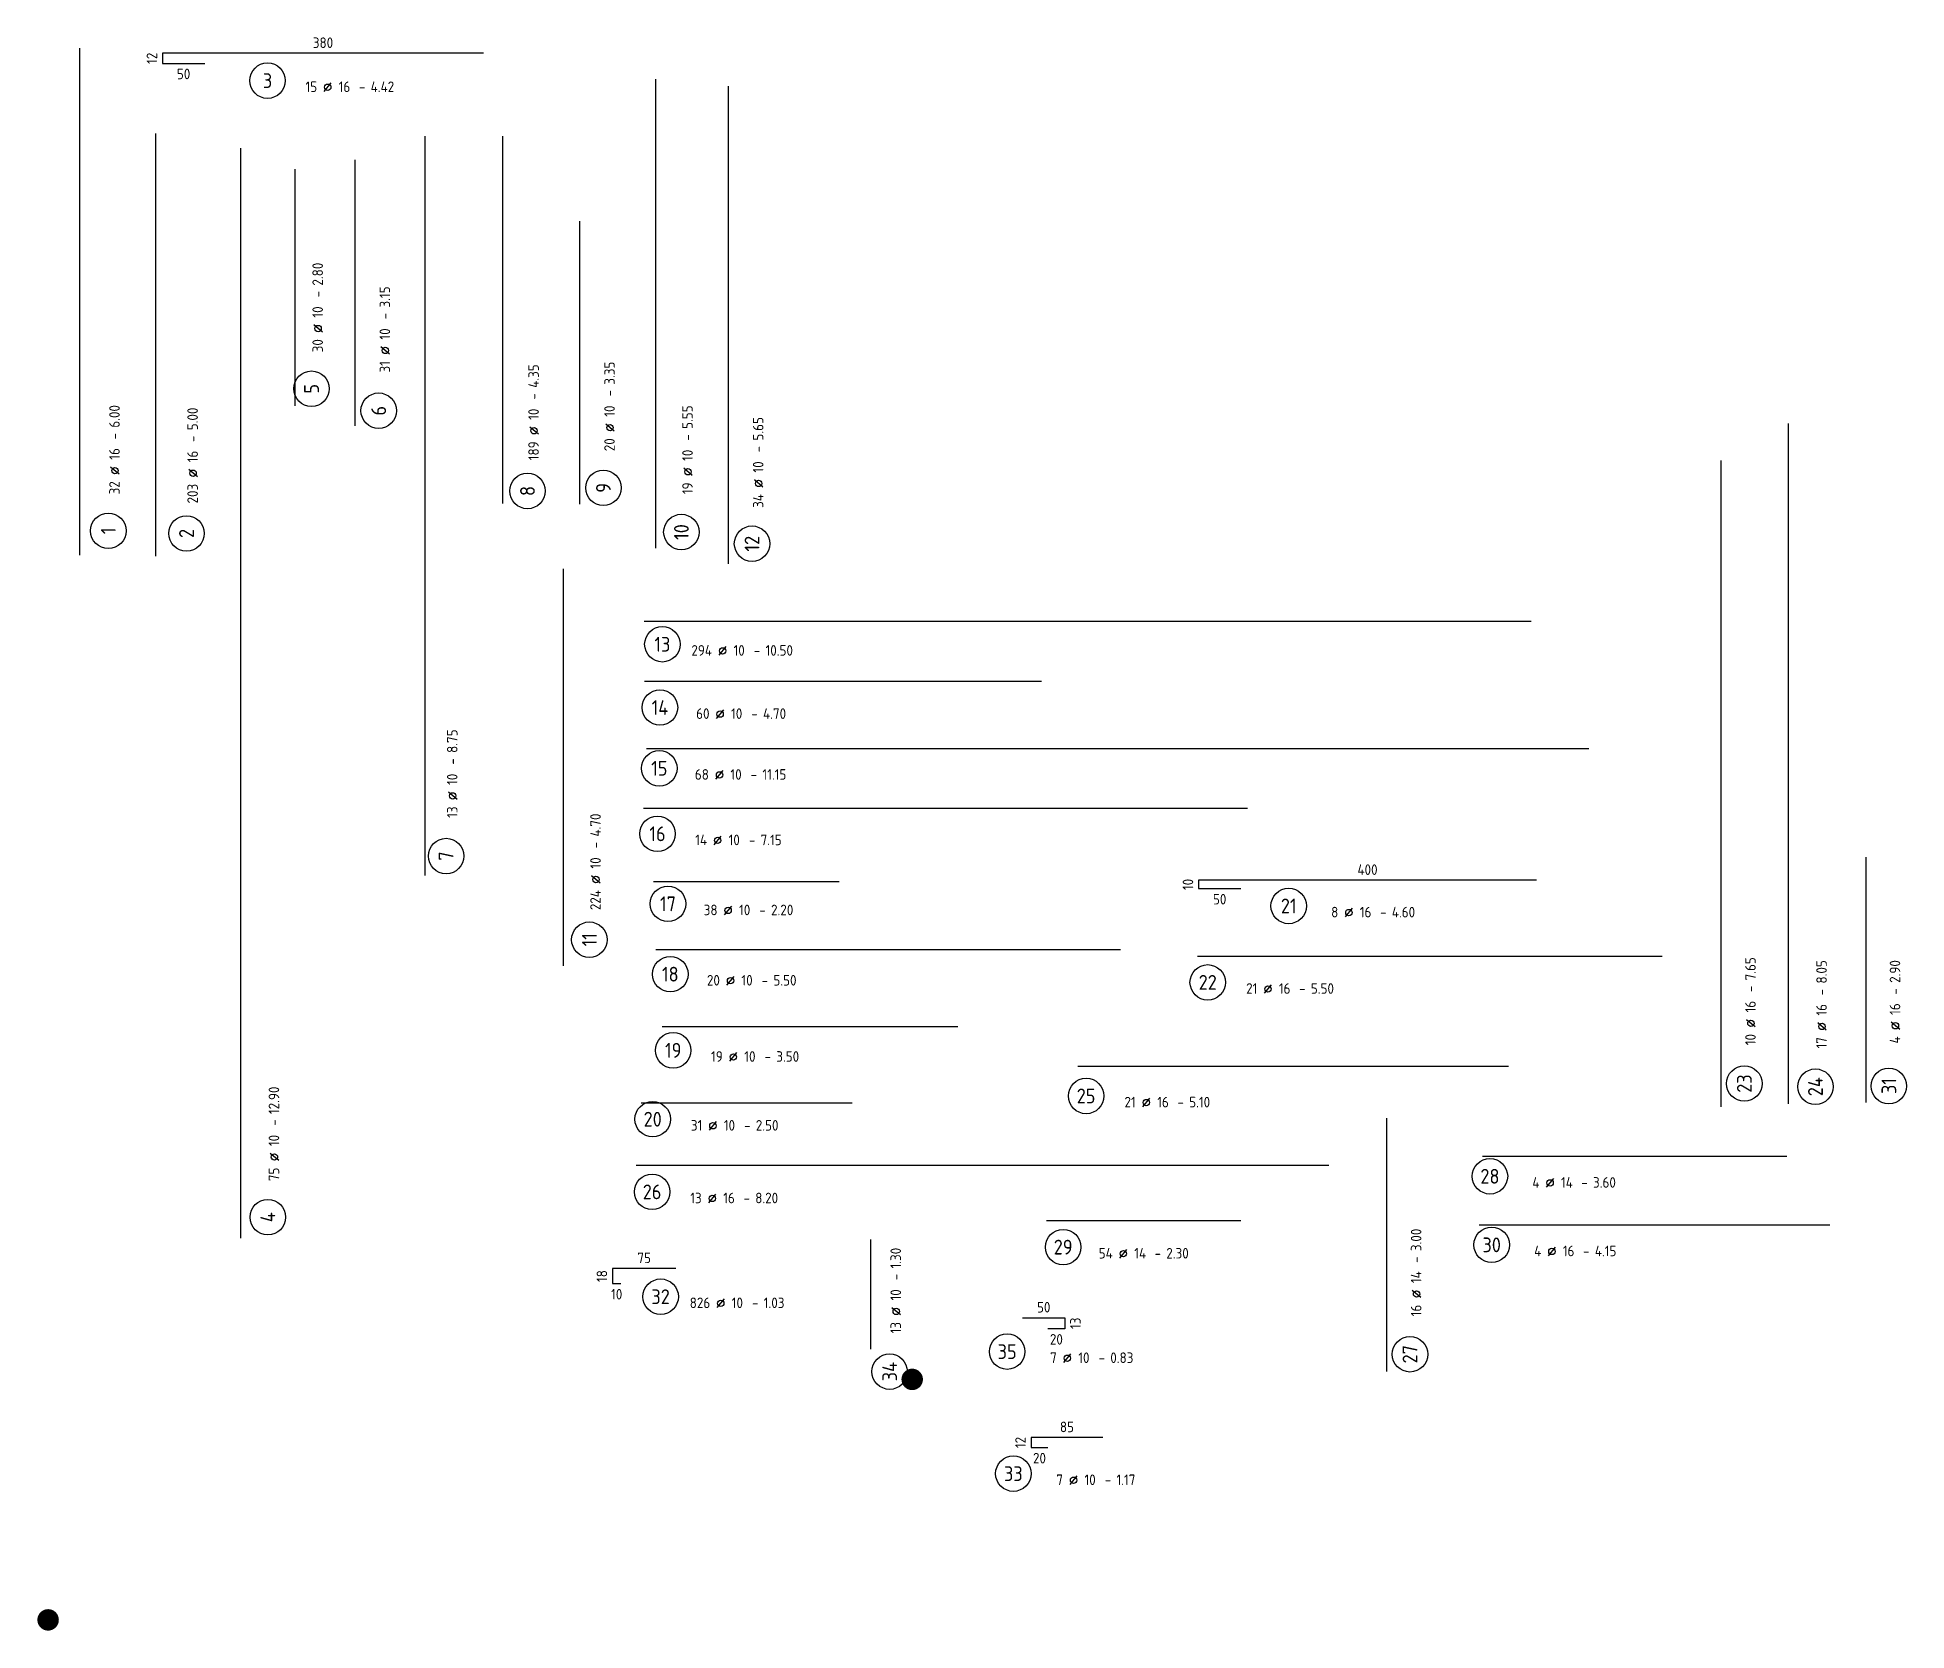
# Model space of a CAD drawing. Extents: x 0 to 83.7, y -3.8 to 29.7.
# Drawn here: x 61.6 to 83.72, y 10.1 to 28.95 of the extents above; entities that cross this region are included whole.
import ezdxf
from ezdxf.enums import TextEntityAlignment as Align

# ---------------------------------------------------------------- set-up
doc = ezdxf.new("R2010")
doc.units = 0
doc.header["$LTSCALE"] = 0.5
doc.linetypes.add('AUSGEZOGEN', pattern=[1000.01, 1000, 0.01])
doc.layers.add('NOPLOT', color=7, linetype='Continuous', plot=False)
doc.layers.add('RND', color=7, linetype='Continuous')
doc.styles.add('txt', font='isocp.shx')

msp = doc.modelspace()

# ---------------------------------------------------------------- texts
at = {"layer": 'RND', "color": 7, "linetype": 'AUSGEZOGEN', "style": 'txt'}
for s, p in [('12', (62.9555, 28.7047)), ('10', (75.2181, 18.9287)), ('18', (68.2814, 14.2943)), ('13', (73.8856, 13.7353)), ('12', (73.2355, 12.3241))]:
    msp.add_text(s, height=0.125, rotation=90, dxfattribs=at).set_placement(p, align=Align.MIDDLE)
for s, p in [('380', (64.9805, 28.8897)), ('50', (63.3305, 28.5197)), ('400', (77.3431, 19.1037)), ('50', (75.5931, 18.7537)), ('75', (68.7814, 14.5093)), ('10', (68.4564, 14.0793)), ('50', (73.5106, 13.9253)), ('20', (73.6606, 13.5453)), ('85', (73.7855, 12.5091)), ('20', (73.4605, 12.1391))]:
    msp.add_text(s, height=0.125, dxfattribs=at).set_placement(p, align=Align.MIDDLE)

# ---------------------------------------------------------------- blocks, each defined once
blk = doc.blocks.new('RND_AUSZ')
at = {"layer": 'RND', "color": 7, "linetype": 'Continuous'}
blk.add_line((1.341, 0.262), (1.509, 0.466), dxfattribs=at)
at = {"layer": 'RND', "color": 1, "linetype": 'Continuous'}
blk.add_circle((0, 0.52), 0.42, dxfattribs=at)
at = {"layer": 'RND', "color": 7, "linetype": 'Continuous'}
blk.add_circle((1.425, 0.364), 0.075, dxfattribs=at)
at = {"layer": 'RND', "color": 7, "linetype": 'Continuous', "style": 'txt'}
blk.add_text('-', height=0.25, dxfattribs=at).set_placement((2.163, 0.25))
for tag, p in [('WIEOFT', (-0.536, 0.25)), ('STK', (1.174, 0.25))]:
    blk.add_attdef(tag, text='', height=0.25, dxfattribs=at).set_placement(p, align=Align.RIGHT)
at = {"layer": 'RND', "color": 1, "linetype": 'Continuous', "style": 'txt'}
blk.add_attdef('POS', text='', height=0.35, dxfattribs=at).set_placement((0, 0.52), align=Align.MIDDLE)
at = {"layer": 'RND', "color": 7, "linetype": 'Continuous', "style": 'txt'}
for tag, p in [('DS', (1.683, 0.25)), ('LANG', (2.441, 0.25)), ('TEXT', (3.669, 0.25))]:
    blk.add_attdef(tag, p, '', height=0.25, dxfattribs=at)

# ---------------------------------------------------------------- linework, layer by layer
at = {"layer": 'NOPLOT', "color": 191, "linetype": 'Continuous', "const_width": 0.127}
for points in [[(71.8905, 13.0715, 1), (72.0175, 13.0715, 1)], [(61.6633, 10.2255, 1), (61.7903, 10.2255, 1)]]:
    msp.add_lwpolyline(points, format="xyb", close=True, dxfattribs=at)
at = {"layer": 'RND', "color": 1, "linetype": 'AUSGEZOGEN'}
for points in [[(62.1037, 22.8233), (62.1037, 28.8233)], [(66.8805, 28.7647), (63.0805, 28.7647), (63.0805, 28.6447), (63.5805, 28.6447)], [(68.9148, 28.4561), (68.9148, 22.9061)], [(69.7817, 22.7233), (69.7817, 28.3733)], [(63.0037, 22.8133), (63.0037, 27.8133)], [(66.1838, 27.783), (66.1838, 19.033)], [(67.1053, 27.7852), (67.1053, 23.4352)], [(64.0036, 27.6424), (64.0036, 14.7424)], [(65.3585, 27.5042), (65.3585, 24.3542)], [(64.6524, 24.5934), (64.6524, 27.3934)], [(68.0168, 26.7768), (68.0168, 23.4268)], [(82.3255, 16.3334), (82.3255, 24.3834)], [(81.5309, 16.2956), (81.5309, 23.9456)], [(67.8216, 22.6634), (67.8216, 17.9634)], [(68.7817, 22.0448), (79.2817, 22.0448)], [(68.7864, 21.3349), (73.4864, 21.3349)], [(68.8109, 20.5375), (79.9609, 20.5375)], [(68.7744, 19.8326), (75.9244, 19.8326)], [(83.2449, 16.3495), (83.2449, 19.2495)], [(68.8914, 18.9632), (71.0914, 18.9632)], [(79.3431, 18.9787), (75.3431, 18.9787), (75.3431, 18.8787), (75.8431, 18.8787)], [(68.9193, 18.1587), (74.4193, 18.1587)], [(75.3318, 18.0794), (80.8318, 18.0794)], [(68.9933, 17.2494), (72.4933, 17.2494)], [(79.0128, 16.7743), (73.9128, 16.7743)], [(68.7442, 16.345), (71.2442, 16.345)], [(77.5726, 13.1631), (77.5726, 16.1631)], [(82.3047, 15.7092), (78.7047, 15.7092)], [(68.6865, 15.6058), (76.8865, 15.6058)], [(73.5456, 14.9505), (75.8456, 14.9505)], [(78.6653, 14.9016), (82.8153, 14.9016)], [(71.4647, 13.4279), (71.4647, 14.7279)], [(69.1564, 14.3843), (68.4064, 14.3843), (68.4064, 14.2043), (68.5064, 14.2043)], [(73.2606, 13.8003), (73.7606, 13.8003), (73.7606, 13.6703), (73.5606, 13.6703)], [(74.2105, 12.3841), (73.3605, 12.3841), (73.3605, 12.2641), (73.5605, 12.2641)]]:
    msp.add_lwpolyline(points, dxfattribs=at)

# ---------------------------------------------------------------- block references
at = {"layer": 'RND', "color": 1, "linetype": 'AUSGEZOGEN', "xscale": 0.5, "yscale": 0.5, "zscale": 0.5}
for p, values in [((64.3241, 28.1807), {'POS': '3', 'STK': '15', 'DS': '16', 'LANG': '4.42'}), ((68.961, 20.0427), {'POS': '15', 'STK': '68', 'DS': '10', 'LANG': '11.15'}), ((69.0633, 18.4391), {'POS': '17', 'STK': '38', 'DS': '10', 'LANG': '2.20'}), ((76.4104, 18.4137), {'POS': '21', 'STK': '8', 'DS': '16', 'LANG': '4.60'}), ((69.0911, 17.6069), {'POS': '18', 'STK': '20', 'DS': '10', 'LANG': '5.50'}), ((75.4521, 17.5094), {'POS': '22', 'STK': '21', 'DS': '16', 'LANG': '5.50'}), ((69.1252, 16.7053), {'POS': '19', 'STK': '19', 'DS': '10', 'LANG': '3.50'}), ((74.0124, 16.1654), {'POS': '25', 'STK': '21', 'DS': '16', 'LANG': '5.10'}), ((68.8827, 15.8902), {'POS': '20', 'STK': '31', 'DS': '10', 'LANG': '2.50'}), ((68.8756, 15.0304), {'POS': '26', 'STK': '13', 'DS': '16', 'LANG': '8.20'}), ((78.792, 15.2149), {'POS': '28', 'STK': '4', 'DS': '14', 'LANG': '3.60'}), ((73.741, 14.3767), {'POS': '29', 'STK': '54', 'DS': '14', 'LANG': '2.30'}), ((78.813, 14.4035), {'POS': '30', 'STK': '4', 'DS': '16', 'LANG': '4.15'}), ((68.9765, 13.79), {'POS': '32', 'STK': '826', 'DS': '10', 'LANG': '1.03'}), ((73.1516, 11.6962), {'POS': '33', 'STK': '7', 'DS': '10', 'LANG': '1.17'})]:
    msp.add_blockref('RND_AUSZ', p, dxfattribs=at).add_auto_attribs(values)
at = {"layer": 'RND', "color": 191, "linetype": 'AUSGEZOGEN', "xscale": 0.5, "yscale": 0.5, "zscale": 0.5, "rotation": 90}
for p, values in [((65.1047, 24.7946), {'POS': '5', 'STK': '30', 'DS': '10', 'LANG': '2.80'}), ((65.8996, 24.5347), {'POS': '6', 'STK': '31', 'DS': '10', 'LANG': '3.15'}), ((62.6996, 23.1129), {'POS': '1', 'STK': '32', 'DS': '16', 'LANG': '6.00'}), ((69.4822, 23.0989), {'POS': '10', 'STK': '19', 'DS': '10', 'LANG': '5.55'})]:
    msp.add_blockref('RND_AUSZ', p, dxfattribs=at).add_auto_attribs(values)
at = {"layer": 'RND', "color": 1, "linetype": 'AUSGEZOGEN', "xscale": 0.5, "yscale": 0.5, "zscale": 0.5, "rotation": 90}
for p, values in [((67.6604, 23.5848), {'POS': '8', 'STK': '189', 'DS': '10', 'LANG': '4.35'}), ((70.3186, 22.9608), {'POS': '12', 'STK': '34', 'DS': '10', 'LANG': '5.65'}), ((66.6976, 19.2644), {'POS': '7', 'STK': '13', 'DS': '10', 'LANG': '8.75'}), ((68.3932, 18.2745), {'POS': '11', 'STK': '224', 'DS': '10', 'LANG': '4.70'}), ((82.0631, 16.572), {'POS': '23', 'STK': '10', 'DS': '16', 'LANG': '7.65'}), ((82.9046, 16.5351), {'POS': '24', 'STK': '17', 'DS': '16', 'LANG': '8.05'}), ((83.7739, 16.5432), {'POS': '31', 'STK': '4', 'DS': '16', 'LANG': '2.90'}), ((78.1059, 13.3686), {'POS': '27', 'STK': '16', 'DS': '14', 'LANG': '3.00'}), ((71.9466, 13.1633), {'POS': '34', 'STK': '13', 'DS': '10', 'LANG': '1.30'})]:
    msp.add_blockref('RND_AUSZ', p, dxfattribs=at).add_auto_attribs(values)
at = {"layer": 'RND', "color": 7, "linetype": 'AUSGEZOGEN', "xscale": 0.5, "yscale": 0.5, "zscale": 0.5, "rotation": 90}
for p, values in [((68.5593, 23.6217), {'POS': '9', 'STK': '20', 'DS': '10', 'LANG': '3.35'}), ((63.6247, 23.0825), {'POS': '2', 'STK': '203', 'DS': '16', 'LANG': '5.00'}), ((64.5874, 14.9906), {'POS': '4', 'STK': '75', 'DS': '10', 'LANG': '12.90'})]:
    msp.add_blockref('RND_AUSZ', p, dxfattribs=at).add_auto_attribs(values)
at = {"layer": 'RND', "color": 7, "linetype": 'AUSGEZOGEN', "xscale": 0.5, "yscale": 0.5, "zscale": 0.5}
for p, values in [((68.9974, 21.5107), {'POS': '13', 'STK': '294', 'DS': '10', 'LANG': '10.50'}), ((68.9684, 20.7623), {'POS': '14', 'STK': '60', 'DS': '10', 'LANG': '4.70'}), ((68.9394, 19.2677), {'POS': '16', 'STK': '14', 'DS': '10', 'LANG': '7.15'}), ((73.0781, 13.1403), {'POS': '35', 'STK': '7', 'DS': '10', 'LANG': '0.83'})]:
    msp.add_blockref('RND_AUSZ', p, dxfattribs=at).add_auto_attribs(values)

msp.set_redraw_order([(e.dxf.handle, doc.entitydb.next_handle()) for e in msp.query("TEXT MTEXT ATTDEF DIMENSION ARC_DIMENSION")])  # texts and dimensions are drawn at this point

doc.saveas('drawing.dxf')
